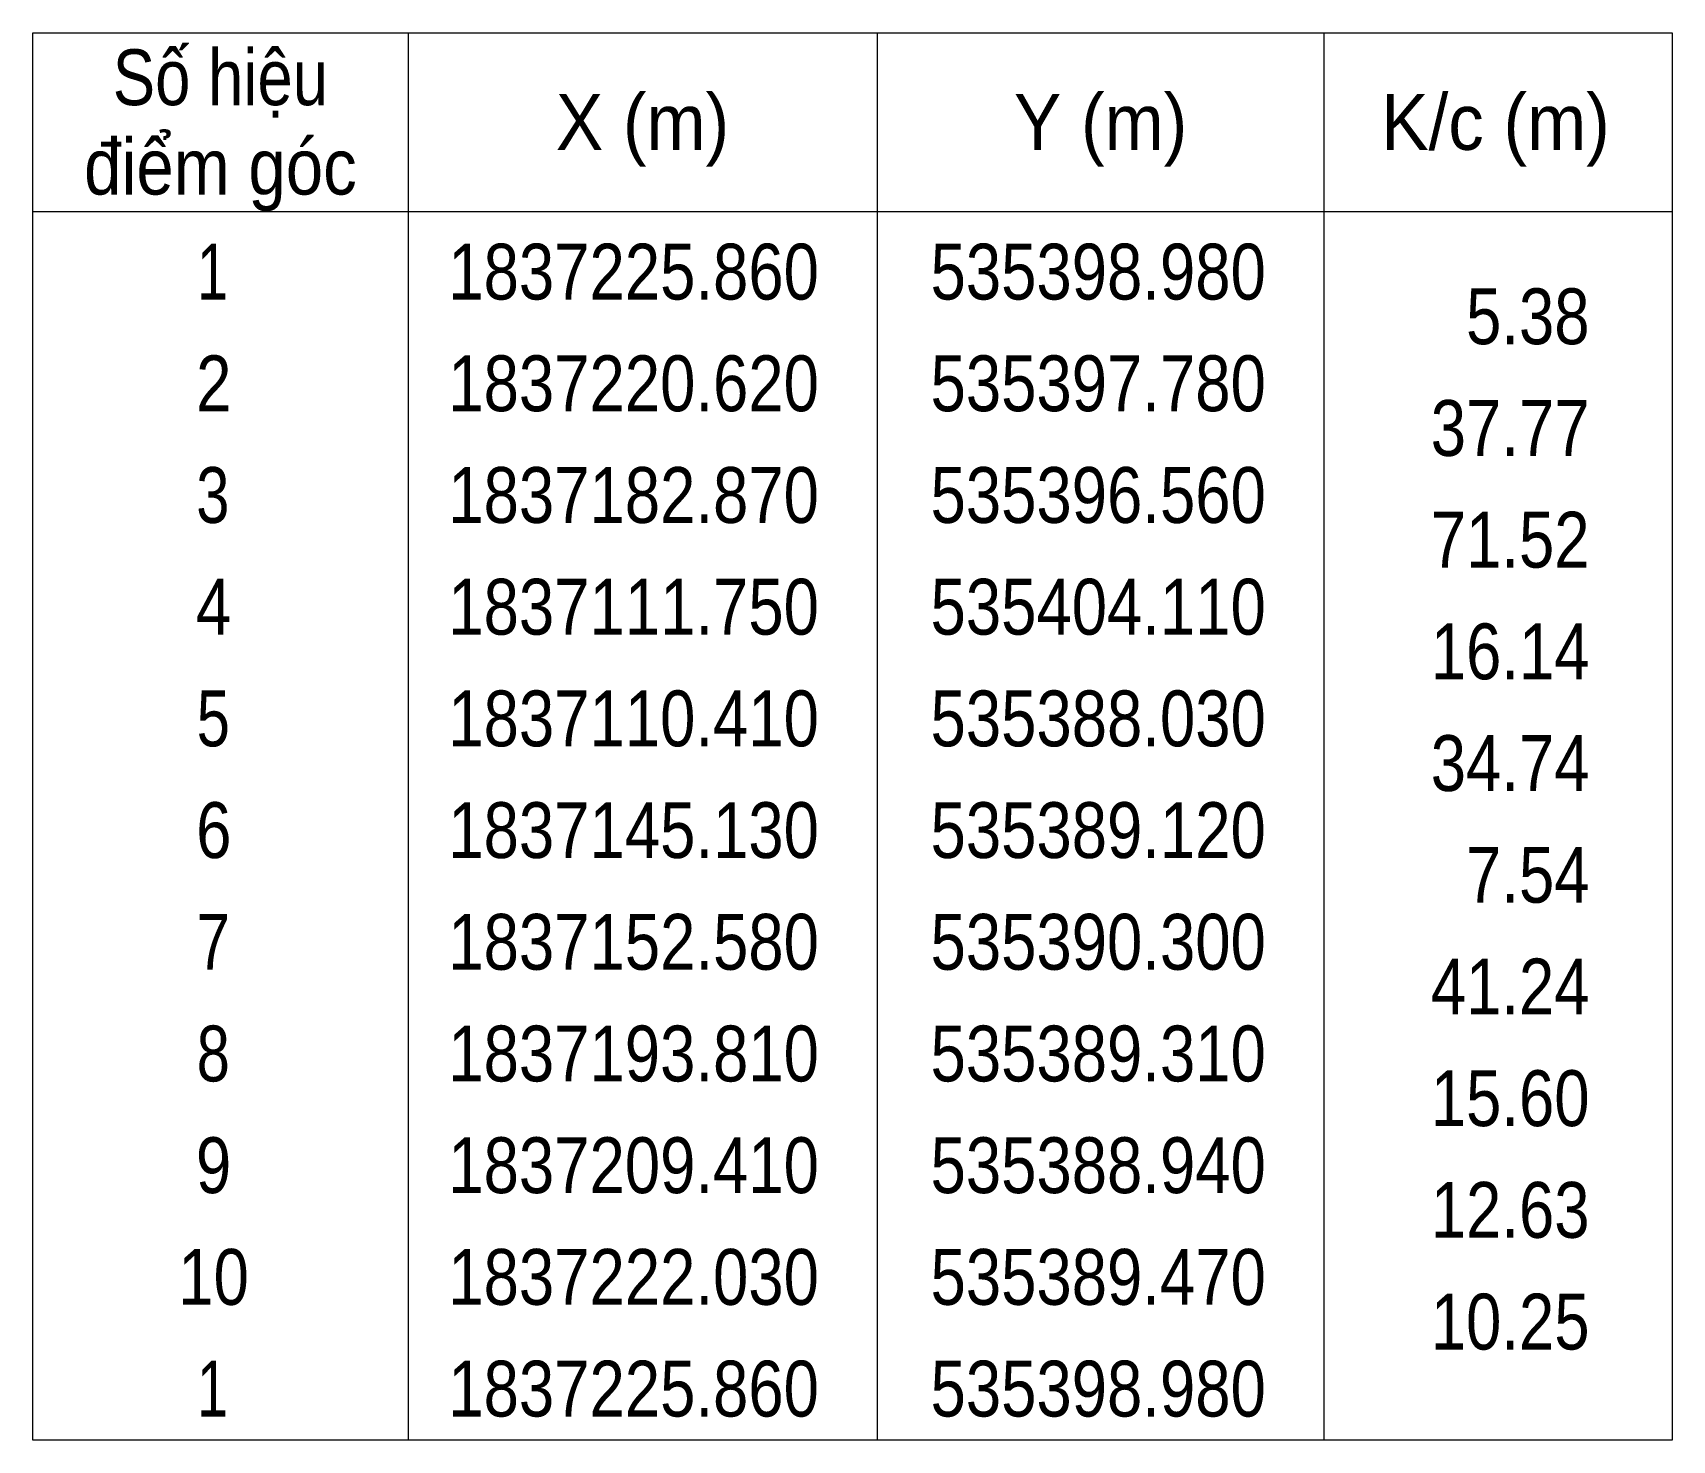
# Model space of a CAD drawing. Header units: metres. Extents: x 535067 to 535776, y 1837049 to 1837329.
# Drawn here: x 535739.32 to 535776.02, y 1837225.19 to 1837256.69 of the extents above; entities that cross this region are included whole.
import ezdxf
from ezdxf.enums import TextEntityAlignment as Align

# ---------------------------------------------------------------- set-up
doc = ezdxf.new("R2010")
doc.units = ezdxf.units.M
doc.header["$LTSCALE"] = 0.6
doc.layers.add('63', color=7, linetype='Continuous', lineweight=13)

msp = doc.modelspace()

# ---------------------------------------------------------------- texts
at = {"layer": '63'}
for s, width, p in [('Số hiệu', 0.85, (535743.52, 1837255.07)), ('X (m)', 0.95, (535752.97, 1837254.07)), ('Y (m)', 0.95, (535763.225, 1837254.07)), ('K/c (m)', 0.95, (535772.065, 1837254.07)), ('điểm góc', 0.9, (535743.52, 1837253.07)), (' 1', 0.75, (535743.17, 1837250.72)), ('1837225.860', 0.85, (535752.77, 1837250.72)), ('535398.980', 0.85, (535763.17, 1837250.72)), (' 2', 0.85, (535743.175, 1837248.22)), ('1837220.620', 0.85, (535752.77, 1837248.22)), ('535397.780', 0.85, (535763.17, 1837248.22)), (' 3', 0.8, (535743.165, 1837245.72)), ('1837182.870', 0.85, (535752.77, 1837245.72)), ('535396.560', 0.85, (535763.17, 1837245.72)), (' 4', 0.85, (535743.17, 1837243.22)), ('1837111.750', 0.85, (535752.77, 1837243.22)), ('535404.110', 0.85, (535763.17, 1837243.22)), (' 5', 0.8, (535743.175, 1837240.72)), ('1837110.410', 0.85, (535752.77, 1837240.72)), ('535388.030', 0.85, (535763.17, 1837240.72)), (' 6', 0.85, (535743.175, 1837238.22)), ('1837145.130', 0.85, (535752.77, 1837238.22)), ('535389.120', 0.85, (535763.17, 1837238.22)), (' 7', 0.8, (535743.175, 1837235.72)), ('1837152.580', 0.85, (535752.77, 1837235.72)), ('535390.300', 0.85, (535763.17, 1837235.72)), (' 8', 0.8, (535743.175, 1837233.22)), ('1837193.810', 0.85, (535752.77, 1837233.22)), ('535389.310', 0.85, (535763.17, 1837233.22)), (' 9', 0.85, (535743.17, 1837230.72)), ('1837209.410', 0.85, (535752.77, 1837230.72)), ('535388.940', 0.85, (535763.17, 1837230.72)), (' 10', 0.85, (535743.17, 1837228.22)), ('1837222.030', 0.85, (535752.77, 1837228.22)), ('535389.470', 0.85, (535763.17, 1837228.22)), (' 1', 0.75, (535743.17, 1837225.72)), ('1837225.860', 0.85, (535752.77, 1837225.72)), ('535398.980', 0.85, (535763.17, 1837225.72))]:
    msp.add_text(s, height=1.25, dxfattribs=dict(at, width=width)).set_placement(p, align=Align.CENTER)
at = {"layer": '63', "width": 0.85}
for s, p in [('5.38', (535774.17, 1837249.72)), ('37.77', (535774.17, 1837247.22)), ('71.52', (535774.17, 1837244.72)), ('16.14', (535774.17, 1837242.22)), ('34.74', (535774.17, 1837239.72)), ('7.54', (535774.17, 1837237.22)), ('41.24', (535774.17, 1837234.72)), ('15.60', (535774.17, 1837232.22)), ('12.63', (535774.17, 1837229.72)), ('10.25', (535774.17, 1837227.22))]:
    msp.add_text(s, height=1.25, dxfattribs=at).set_placement(p, align=Align.RIGHT)

# ---------------------------------------------------------------- linework, layer by layer
at = {"layer": '63'}
for p, q in [((535747.72, 1837256.69), (535747.72, 1837225.19)), ((535758.22, 1837256.69), (535758.22, 1837225.19)), ((535768.22, 1837256.69), (535768.22, 1837225.19)), ((535739.32, 1837252.69), (535776.02, 1837252.69))]:
    msp.add_line(p, q, dxfattribs=at)
msp.add_lwpolyline([(535739.32, 1837256.69), (535776.02, 1837256.69), (535776.02, 1837225.19), (535739.32, 1837225.19)], close=True, dxfattribs=at)

msp.set_redraw_order([(e.dxf.handle, doc.entitydb.next_handle()) for e in msp.query("TEXT MTEXT ATTDEF DIMENSION ARC_DIMENSION")])  # texts and dimensions are drawn at this point

doc.saveas('drawing.dxf')
